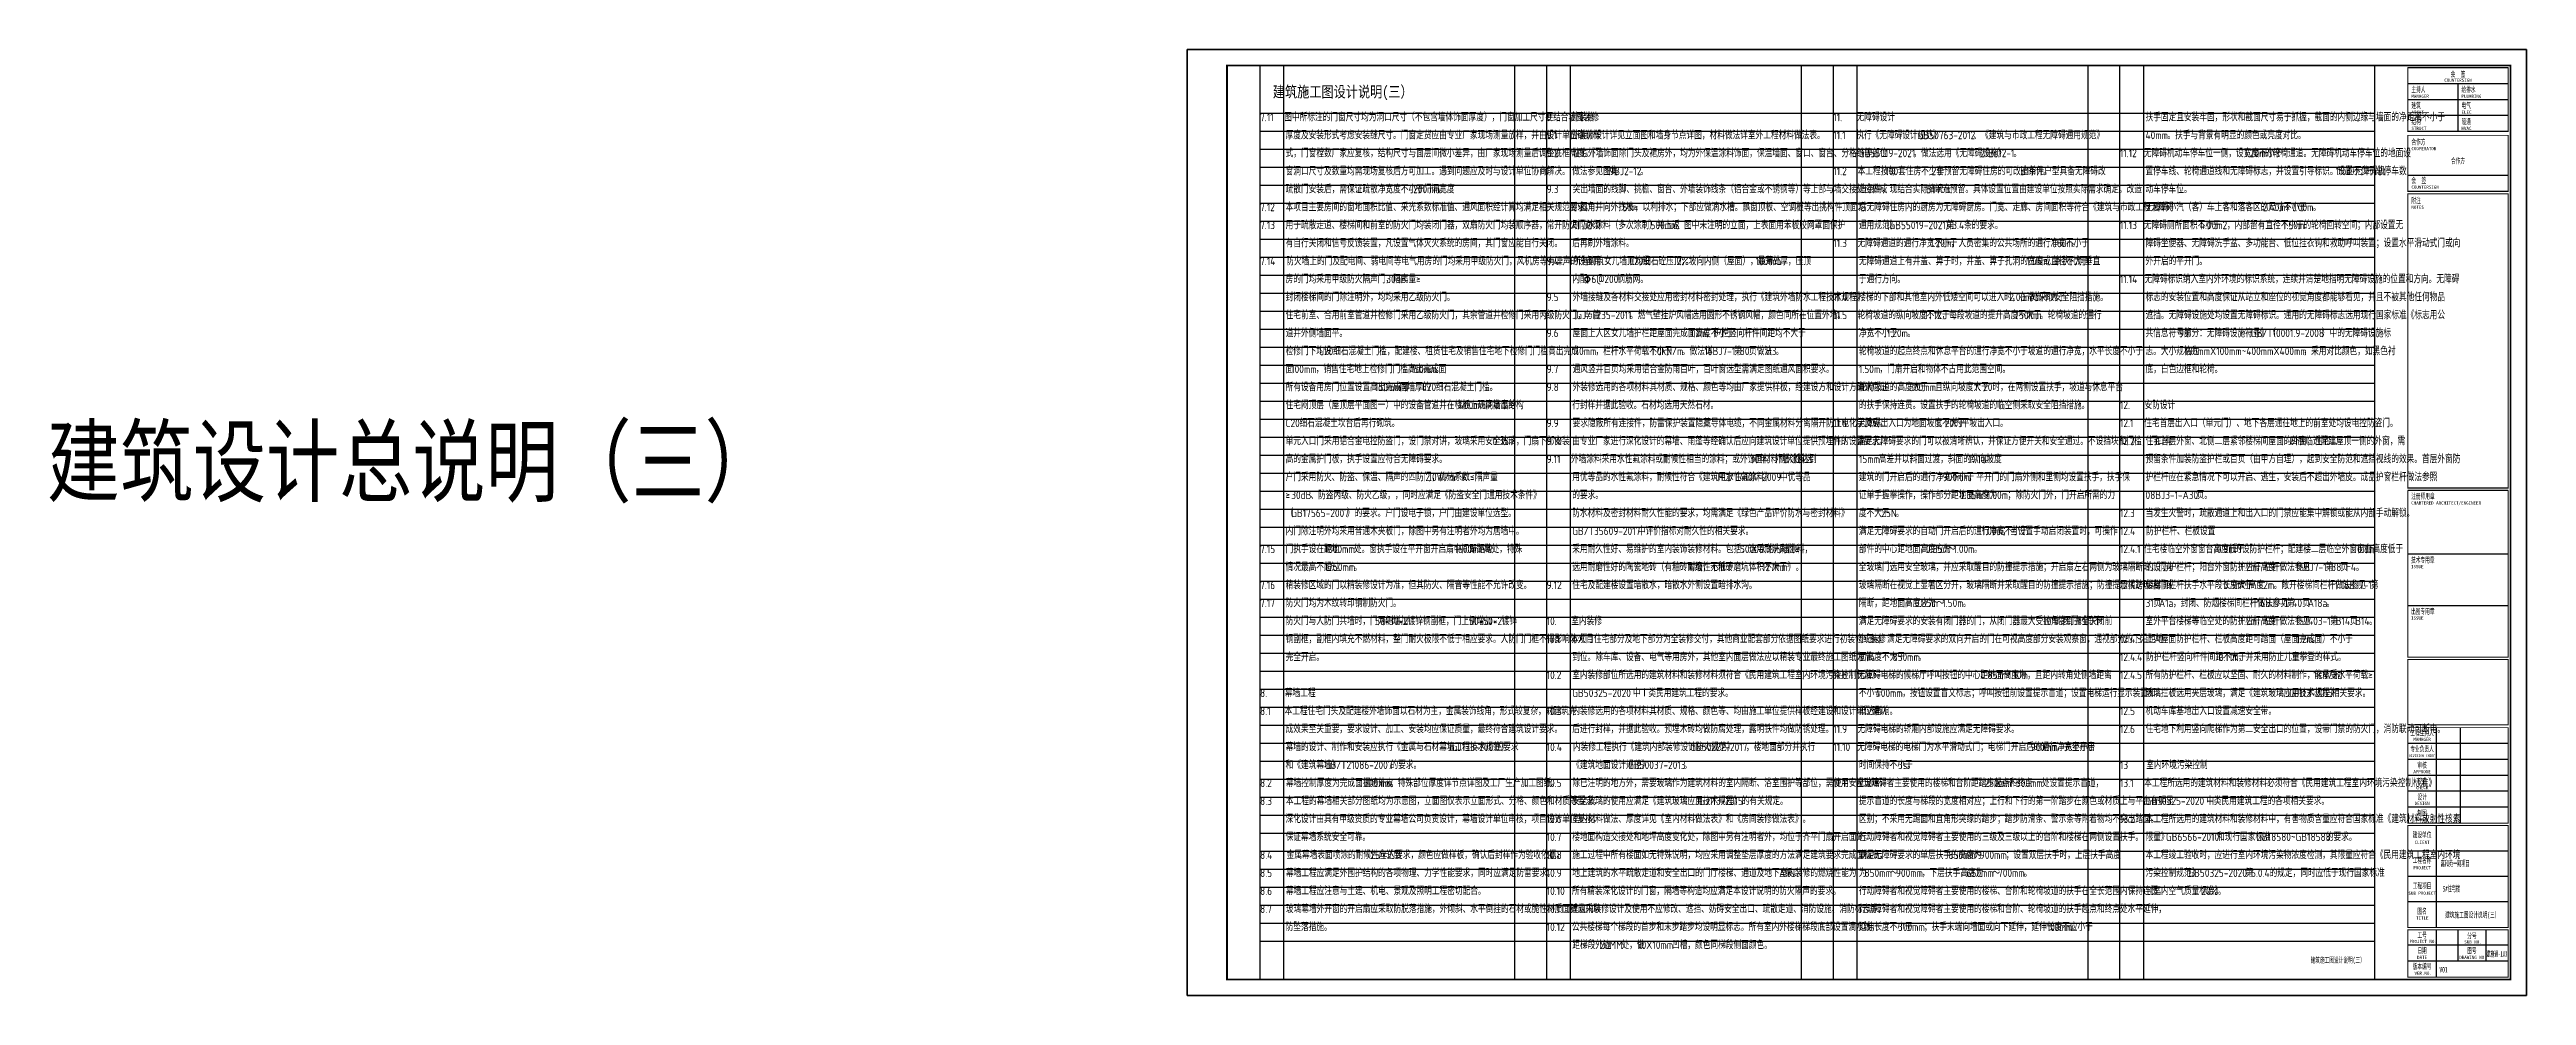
# Model space of a CAD drawing. Extents: x -444109 to -288567, y 158125 to 395725.
# Drawn here: x -444109 to -288567, y 217525 to 276925 of the extents above; entities that cross this region are included whole.
import ezdxf
from ezdxf.enums import TextEntityAlignment as Align

# ---------------------------------------------------------------- set-up
doc = ezdxf.new("R2010")
doc.units = 0
doc.header["$LTSCALE"] = 1000
doc.header["$MEASUREMENT"] = 0
doc.layers.get('Defpoints').update_dxf_attribs({"color": 171})
doc.layers.add('0-DCmeme', color=5, linetype='Continuous', plot=False)
doc.layers.add('审查修改', color=6, linetype='Continuous', plot=False)
doc.layers.add('0叠拼—建筑设计说明20191113$0$A-ANNO-TEXT', color=7, linetype='Continuous', lineweight=25)
doc.layers.add('0叠拼—消防设计说明20191113$0$A-ANNO-TEXT', color=7, linetype='Continuous', lineweight=25)
for name, color, linetype in [('_TITLE', 7, 'Continuous'), ('A-ANNO-TITLE', 4, 'Continuous'), ('DC', 7, 'Continuous')]:
    doc.layers.add(name, color=color, linetype=linetype)
doc.styles.add('-宋体', font='', dxfattribs={"width": 0.8})
doc.styles.get("Standard").update_dxf_attribs({"font": 'GBENOR', "bigfont": 'GBCBIG'})
doc.styles.add('宋体', font='', dxfattribs={"width": 0.8})
doc.styles.get('-宋体').set_extended_font_data('SimSun')
doc.styles.get('宋体').set_extended_font_data('SimSun')

msp = doc.modelspace()

# ---------------------------------------------------------------- texts
at = {"style": '-宋体'}
for s, height, width, p in [('嘉和苑一期项目', 370, 0.5, (-293955, 225631)), ('5#住宅楼', 370, 0.5, (-293817, 224044)), ('V01', 350, 0.6, (-294033, 218970))]:
    msp.add_text(s, height=height, dxfattribs=dict(at, width=width)).set_placement(p)
at = {"layer": '0-DCmeme', "style": '-宋体', "width": 0.6}
msp.add_text('建筑施工图设计说明(三）', height=350, dxfattribs=at).set_placement((-300421, 219575), align=Align.CENTER)
at = {"layer": '0叠拼—建筑设计说明20191113$0$A-ANNO-TEXT'}
for s, height, p in [('7.11', 500, (-368092, 272425)), ('图中所标注的门窗尺寸均为洞口尺寸（不包含墙体饰面厚度），门窗加工尺寸要结合墙面装修', 482.27, (-366571, 272425)), ('9.', 500, (-350092, 272425)), ('外装修', 482.3, (-348528, 272425)), ('11.', 500, (-332092, 272425)), ('无障碍设计', 482.3, (-330634, 272425)), ('扶手固定且安装牢固，形状和截面尺寸易于抓握，截面的内侧边缘与墙面的净距离不小于', 482.27, (-312488, 272425)), ('厚度及安装形式考虑安装缝尺寸。门窗定货应由专业厂家现场测量放样，并由设计单位确认样', 482.27, (-366488, 271295)), ('式，门窗樘数厂家应复核，结构尺寸与面层间微小差异，由厂家现场测量后调整底框高度。门', 482.27, (-366488, 270165)), ('9.1', 500, (-350092, 271295)), ('9.2', 500, (-350092, 270165)), ('外装修设计详见立面图和墙身节点详图，材料做法详室外工程材料做法表。', 482.27, (-348549, 271295)), ('住宅外墙饰面除门头及裙房外，均为外保温涂料饰面，保温墙面、窗口、窗台、分格缝等部位', 482.27, (-348465, 270165)), ('11.1', 500, (-332092, 271295)), ('执行《无障碍设计规范》', 482.27, (-330654, 271295)), ('GB55019-2021', 500, (-330488, 270165)), ('，做法选用《无障碍设施》', 482.27, (-327070, 270165)), ('GB50763-2012', 500, (-326793, 271295)), ('、《建筑与市政工程无障碍通用规范》', 482.27, (-323293, 271295)), ('21BJ12-1', 500, (-322857, 270165)), ('11.12', 500, (-314092, 270165)), ('无障碍机动车停车位一侧，设宽度不小于', 482.27, (-312592, 270165)), ('40mm', 500, (-312488, 271295)), ('。扶手与背景有明显的颜色或亮度对比。', 482.27, (-311113, 271295)), ('1.20m', 500, (-306273, 270165)), ('的轮椅通道。无障碍机动车停车位的地面设', 482.27, (-304981, 270165)), ('窗洞口尺寸及数量均需现场复核后方可加工。遇到问题应及时与设计单位协商解决。', 482.27, (-366488, 269035)), ('做法参见图集', 482.3, (-348488, 269035)), ('19BJ2-12', 500, (-346381, 269035)), ('。', 482, (-344213, 269035)), ('11.2', 500, (-332092, 269035)), ('本工程按每', 482.3, (-330571, 269035)), ('100', 500, (-328816, 269035)), ('套住房不少于', 482.3, (-328024, 269035)), ('2', 500, (-325918, 269035)), ('套预留无障碍住房的可改造条件。', 482.27, (-325626, 269035)), ('。', 482, (-320773, 270165)), ('B1', 500, (-320360, 269035)), ('单元户型具备无障碍改', 482.3, (-319818, 269035)), ('置停车线、轮椅通道线和无障碍标志，并设置引导标识。设置不少于总停车数', 482.27, (-312488, 269035)), ('1', 500, (-300552, 269035)), ('％的无障碍机', 482.3, (-300343, 269035)), ('疏散门安装后，需保证疏散净宽度不小于门洞宽度', 482.27, (-366488, 267905)), ('-200mm', 500, (-358764, 267905)), ('。', 482, (-356848, 267905)), ('9.3', 500, (-350092, 267905)), ('突出墙面的线脚、挑檐、窗台、外墙装饰线条（铝合金或不锈钢等）等上部与墙交接处应做成', 482.27, (-348465, 267905)), ('造条件，现结合实际情况在', 482.27, (-330488, 267905)), ('B1', 500, (-326275, 267905)), ('单元预留。具体设置位置由建设单位按照实际需求确定。改造', 482.27, (-325733, 267905)), ('动车停车位。', 482.3, (-312488, 267905)), ('7.12', 500, (-368092, 266775)), ('7.13', 500, (-368092, 265645)), ('用于疏散走道、楼梯间和前室的防火门均装闭门器，双扇防火门均装顺序器，常开防火门必须', 482.27, (-366488, 265645)), ('本项目主要房间的窗地面积比值、采光系数标准值、通风面积经计算均满足相关规范要求。', 482.27, (-366488, 266775)), ('刷防水涂料（多次涂刷）并上返', 482.27, (-348488, 265645)), ('小圆角并向外找坡≥', 482.3, (-348488, 266775)), ('5', 500, (-345328, 266775)), ('％，以利排水；下部应做滴水槽。飘窗顶板、空调板等出挑构件顶面均', 482.27, (-345036, 266775)), ('500mm', 500, (-343573, 265645)), ('，图中未注明的立面，上表面用苯板胶网罩面保护', 482.27, (-341948, 265645)), ('后无障碍住房内的厨房为无障碍厨房。门宽、走廊、房间面积等符合《建筑与市政工程无障碍', 482.27, (-330488, 266775)), ('通用规范》', 482.3, (-330488, 265645)), ('(GB55019-2021)', 500, (-328732, 265645)), ('第', 482, (-324981, 265645)), ('3.4', 500, (-324630, 265645)), ('条的要求。', 482.3, (-323880, 265645)), ('11.13', 500, (-314092, 265645)), ('无障碍厕所面积不小于', 482.3, (-312592, 265645)), ('无障碍小汽（客）车上客和落客区的尺寸不小于', 482.27, (-312488, 266775)), ('4.00m2', 500, (-309081, 265645)), ('，内部留有直径不小于', 482.3, (-307373, 265645)), ('2.40m', 500, (-305115, 266775)), ('1.50m', 500, (-303862, 265645)), ('×', 482, (-303699, 266775)), ('7.00m', 500, (-303348, 266775)), ('的轮椅回转空间；内部设置无', 482.27, (-302571, 265645)), ('。', 482, (-301973, 266775)), ('有自行关闭和信号反馈装置，凡设置气体灭火系统的房间，其门窗应能自行关闭。', 482.27, (-366488, 264515)), ('后再刷外墙涂料。', 482.3, (-348488, 264515)), ('11.3', 500, (-332092, 264515)), ('无障碍通道的通行净宽不小于', 482.27, (-330571, 264515)), ('1.20m', 500, (-326007, 264515)), ('，人员密集的公共场所的通行净宽不小于', 482.27, (-324716, 264515)), ('1.80m', 500, (-318396, 264515)), ('。', 482, (-317105, 264515)), ('障碍坐便器、无障碍洗手盆、多功能台、低位挂衣钩和救助呼叫装置；设置水平滑动式门或向', 482.27, (-312488, 264515)), ('7.14', 500, (-368092, 263385)), ('防火墙上的门及配电间、弱电间等电气用房的门均采用甲级防火门，风机房等有噪声的设备用', 482.27, (-366446, 263385)), ('9.4', 500, (-350092, 263385)), ('所有砌筑女儿墙顶均设', 482.3, (-348424, 263385)), ('C20', 500, (-344913, 263385)), ('细石砼压顶，', 482.3, (-344038, 263385)), ('2%', 500, (-341932, 263385)), ('坡向内侧（屋面），最薄处', 482.27, (-341182, 263385)), ('100mm', 500, (-336969, 263385)), ('厚，压顶', 482.3, (-335427, 263385)), ('无障碍通道上有井盖、箅子时，井盖、箅子孔洞的宽度或直径不大于', 482.27, (-330488, 263385)), ('13mm', 500, (-319956, 263385)), ('，条状孔洞垂直', 482.3, (-318706, 263385)), ('外开启的平开门。', 482.3, (-312488, 263385)), ('房的门均采用甲级防火隔声门，隔声量≥', 482.27, (-366488, 262255)), ('封闭楼梯间的门除注明外，均均采用乙级防火门。', 482.27, (-366488, 261125)), ('30dB', 500, (-360169, 262255)), ('。', 482, (-358960, 262255)), ('9.5', 500, (-350092, 261125)), ('内配', 482.3, (-348488, 262255)), ('外墙接缝及各材料交接处应用密封材料密封处理，执行《建筑外墙防水工程技术规程》', 482.27, (-348465, 261125)), ('6@200', 500, (-347286, 262255)), ('钢筋网。', 482.3, (-345661, 262255)), ('11.4', 500, (-332092, 261125)), ('楼梯的下部和其他室内外低矮空间可以进入时，在净高不大于', 482.27, (-330529, 261125)), ('于通行方向。', 482.3, (-330488, 262255)), ('2.00m', 500, (-321051, 261125)), ('处采取安全阻挡措施。', 482.3, (-319676, 261125)), ('11.14', 500, (-314092, 262255)), ('无障碍标识纳入室内外环境的标识系统，连续并清楚地指明无障碍设施的位置和方向。无障碍', 482.27, (-312550, 262255)), ('标志的安装位置和高度保证从站立和座位的视觉角度都能够看见，并且不被其他任何物品', 482.27, (-312488, 261125)), ('住宅前室、合用前室管道井检修门采用乙级防火门，其余管道井检修门采用丙级防火门，与管', 482.27, (-366488, 259995)), ('JGJ/T235-2011', 500, (-348488, 259995)), ('。燃气壁挂炉风帽选用圆形不锈钢风帽，颜色同所在位置外墙。', 482.27, (-344863, 259995)), ('11.5', 500, (-332092, 259995)), ('轮椅坡道的纵向坡度不大于', 482.27, (-330571, 259995)), ('1', 500, (-326358, 259995)), ('：', 482, (-326150, 259995)), ('12', 500, (-325799, 259995)), ('，每段坡道的提升高度不大于', 482.27, (-325299, 259995)), ('750mm', 500, (-320735, 259995)), ('。轮椅坡道的通行', 482.3, (-319110, 259995)), ('遮挡。无障碍设施处均设置无障碍标识。通用的无障碍标志选用现行国家标准《标志用公', 482.27, (-312488, 259995)), ('检修门下均设', 482.3, (-366488, 257735)), ('道井外侧墙面平。', 482.3, (-366488, 258865)), ('C20', 500, (-364381, 257735)), ('细石混凝土门槛，配建楼、租赁住宅及销售住宅地下检修门门槛高出完成', 482.27, (-363506, 257735)), ('9.6', 500, (-350092, 258865)), ('110mm', 500, (-348488, 257735)), ('屋面上人区女儿墙护栏距屋面完成面高度不小于', 482.27, (-348465, 258865)), ('，栏杆水平荷载不小于', 482.3, (-347029, 257735)), ('1.0kN/m', 500, (-343519, 257735)), ('。做法详', 482.3, (-341602, 257735)), ('1.2m', 500, (-341093, 258865)), ('16BJ7-1', 500, (-340198, 257735)), ('，护栏竖向杆件间距均不大于', 482.27, (-340093, 258865)), ('第', 482, (-338323, 257735)), ('80', 500, (-337972, 257735)), ('页做法', 482.3, (-337388, 257735)), ('H3', 500, (-336335, 257735)), ('轮椅坡道的起点终点和休息平台的通行净宽不小于坡道的通行净宽，水平长度不小于', 482.27, (-330488, 257735)), ('净宽不小于', 482.3, (-330488, 258865)), ('1.20m', 500, (-328732, 258865)), ('。', 482, (-327441, 258865)), ('共信息符号第', 482.3, (-312488, 258865)), ('志。大小规格为', 482.3, (-312488, 257735)), ('9', 500, (-310381, 258865)), ('部分：无障碍设施符号》（', 482.27, (-310088, 258865)), ('100mmX100mm~400mmX400mm', 500, (-310030, 257735)), ('GB/T10001.9-2008', 500, (-305875, 258865)), ('，采用对比颜色，如黑色衬', 482.27, (-302572, 257735)), ('）中的无障碍设施标', 482.3, (-301416, 258865)), ('面', 482, (-366488, 256605)), ('100mm', 500, (-366137, 256605)), ('，销售住宅地上检修门门槛高出完成面', 482.27, (-364595, 256605)), ('150mm', 500, (-358627, 256605)), ('。', 482, (-357085, 256605)), ('9.7', 500, (-350092, 256605)), ('通风竖井百页均采用铝合金防雨百叶，百叶窗选型需满足图纸通风面积要求。', 482.27, (-348465, 256605)), ('。', 482, (-335710, 257735)), ('1.50m', 500, (-330488, 256605)), ('，门扇开启和物体不占用此范围空间。', 482.27, (-329196, 256605)), ('底，白色边框和轮椅。', 482.3, (-312488, 256605)), ('所有设备用房门位置设置高出完成面', 482.27, (-366488, 255475)), ('150mm', 500, (-360871, 255475)), ('同墙厚的', 482.3, (-359329, 255475)), ('C20', 500, (-357925, 255475)), ('细石混凝土门槛。', 482.3, (-357050, 255475)), ('9.8', 500, (-350092, 255475)), ('外装修选用的各项材料其材质、规格、颜色等均由厂家提供样板，经建设方和设计方确认后进', 482.27, (-348465, 255475)), ('轮椅坡道的高度大于', 482.3, (-330488, 255475)), ('300mm', 500, (-327328, 255475)), ('且纵向坡度大于', 482.3, (-325703, 255475)), ('1', 500, (-323246, 255475)), ('：', 482, (-323037, 255475)), ('20', 500, (-322686, 255475)), ('时，在两侧设置扶手，坡道与休息平台', 482.27, (-322103, 255475)), ('住宅闷顶层（屋顶层平面图一）中的设备管道井在楼板上现浇高出结构', 482.27, (-366488, 254345)), ('C20', 500, (-366488, 253215)), ('细石混凝土坎台后再行砌筑。', 482.27, (-365613, 253215)), ('400mm', 500, (-355605, 254345)), ('同墙厚的', 482.3, (-353938, 254345)), ('9.9', 500, (-350092, 253215)), ('行封样并据此验收。石材均选用天然石材。', 482.27, (-348488, 254345)), ('要求隐蔽所有连接件，防雷保护装置隐藏导体电缆，不同金属材料分离隔开防止电化学反应。', 482.27, (-348464, 253215)), ('11.6', 500, (-332092, 253215)), ('无障碍出入口为地面坡度不大于', 482.27, (-330571, 253215)), ('的扶手保持连贯。设置扶手的轮椅坡道的临空侧采取安全阻挡措施。', 482.27, (-330488, 254345)), ('1', 500, (-325656, 253215)), ('：', 482, (-325448, 253215)), ('20', 500, (-325097, 253215)), ('的平坡出入口。', 482.3, (-324513, 253215)), ('12.', 500, (-314092, 254345)), ('12.1', 500, (-314092, 253215)), ('住宅首层出入口（单元门）、地下各层通往地上的前室处均设电控防盗门。', 482.27, (-312571, 253215)), ('安防设计', 482.3, (-312550, 254345)), ('单元入口门采用铝合金电控防盗门，设门禁对讲，玻璃采用安全玻璃，门扇下部安装', 482.27, (-366488, 252085)), ('0.35m', 500, (-353498, 252085)), ('9.10', 500, (-350092, 252085)), ('由专业厂家进行深化设计的幕墙、雨蓬等经确认后应向建筑设计单位提供预埋件的设置要求。', 482.27, (-348486, 252085)), ('11.7', 500, (-332092, 252085)), ('满足无障碍要求的门可以被清晰辨认，并保证方便开关和安全通过。不设挡块和门槛，门口有', 482.27, (-330571, 252085)), ('12.2', 500, (-314092, 252085)), ('住宅首层外窗、北侧二层紧邻楼梯间屋面的外窗，住宅二', 482.27, (-312488, 252085)), ('-', 500, (-303711, 252085)), ('四层临近配建屋顶一侧的外窗，需', 482.27, (-303419, 252085)), ('高的金属护门板，执手设置应符合无障碍要求。', 482.27, (-366488, 250955)), ('9.11', 500, (-350092, 250955)), ('外墙涂料采用水性氟涂料或耐候性相当的涂料；或外饰面材料耐久性达到', 482.27, (-348570, 250955)), ('30', 500, (-337336, 250955)), ('年。外墙涂料选', 482.3, (-336752, 250955)), ('15mm', 500, (-330488, 250955)), ('高差并以斜面过渡，斜面的纵向坡度', 482.27, (-329238, 250955)), ('1', 500, (-323621, 250955)), ('：', 482, (-323412, 250955)), ('10', 500, (-323061, 250955)), ('。', 482, (-322561, 250955)), ('预留条件加装防盗护栏或百页（由甲方自理），起到安全防范和遮挡视线的效果。首层外窗防', 482.27, (-312488, 250955)), ('户门采用防火、防盗、保温、隔声的四防门，传热系数≤', 482.27, (-366488, 249825)), ('≥', 482, (-366488, 248695)), ('30dB', 500, (-366137, 248695)), ('、防盗丙级、防火乙级，，同时应满足《防盗安全门通用技术条件》', 482.27, (-364928, 248695)), ('2.0W/m', 500, (-357711, 249825)), ('2', 250, (-355878, 250075)), ('·', 482, (-355777, 249825)), ('K', 500, (-355426, 249825)), ('、隔声量', 482.3, (-355090, 249825)), ('用优等品的水性氟涂料，耐候性符合《建筑用水性氟涂料》', 482.27, (-348488, 249825)), ('的要求。', 482.3, (-348488, 248695)), ('HG/T4104-2009', 500, (-339360, 249825)), ('中优等品', 482.3, (-335442, 249825)), ('建筑的门开启后的通行净宽不小于', 482.27, (-330488, 249825)), ('证单手握拳操作，操作部分距地面高度为', 482.27, (-330488, 248695)), ('900mm', 500, (-325222, 249825)), ('0.85m', 500, (-324169, 248695)), ('，平开门的门扇外侧和里侧均设置扶手，扶手保', 482.27, (-323595, 249825)), ('～', 482, (-322794, 248695)), ('1.00m', 500, (-322442, 248695)), ('；除防火门外，门开启所需的力', 482.27, (-321151, 248695)), ('护栏杆应在紧急情况下可以开启、逃生，安装后不超出外墙皮。成品护窗栏杆做法参照', 482.27, (-312488, 249825)), ('08BJ3-1-A30', 500, (-312488, 248695)), ('页。', 482.3, (-309279, 248695)), ('（', 482, (-366488, 247565)), ('GB17565-2007', 500, (-366137, 247565)), ('）的要求。户门设电子锁，户门由建设单位选型。', 482.27, (-362637, 247565)), ('防水材料及密封材料耐久性能的要求，均需满足《绿色产品评价防水与密封材料》', 482.27, (-348488, 247565)), ('度不大于', 482.3, (-330488, 247565)), ('25N', 500, (-329083, 247565)), ('。', 482, (-328167, 247565)), ('12.3', 500, (-314092, 247565)), ('当发生火警时，疏散通道上和出入口的门禁应能集中解锁或能从内部手动解锁。', 482.27, (-312488, 247565)), ('7.15', 500, (-368092, 245305)), ('门执手设在距地', 482.3, (-366488, 245305)), ('内门除注明外均采用普通木夹板门，除图中另有注明者外均为居墙中。', 482.27, (-366488, 246435)), ('1000mm', 500, (-364030, 245305)), ('处。窗执手设在平开窗开启扇中间即距地', 482.27, (-362197, 245305)), ('1600mm', 500, (-355878, 245305)), ('高处，特殊', 482.3, (-354044, 245305)), ('采用耐久性好、易维护的室内装饰装修材料。包括：选用耐洗刷性≥', 482.27, (-348488, 245305)), ('GB/T35609-2017', 500, (-348488, 246435)), ('中评价指标对耐久性的相关要求。', 482.27, (-344361, 246435)), ('5000', 500, (-337956, 245305)), ('次的内墙涂料，', 482.3, (-336789, 245305)), ('满足无障碍要求的自动门开启后的通行净宽不小于', 482.27, (-330488, 246435)), ('部件的中心距地面高度应为', 482.27, (-330488, 245305)), ('0.85m', 500, (-326275, 245305)), ('1.00m', 500, (-324549, 245305)), ('1.00m', 500, (-322764, 246435)), ('；当设置手动启闭装置时，可操作', 482.27, (-321473, 246435)), ('12.4', 500, (-314092, 246435)), ('12.4.1', 500, (-314092, 245305)), ('住宅楼临空外窗窗台高度低于', 482.27, (-312571, 245305)), ('防护栏杆、栏板设置', 482.3, (-312446, 246435)), ('0.9m', 500, (-308007, 245305)), ('的设防护栏杆；配建楼二层临空外窗窗台高度低于', 482.27, (-306922, 245305)), ('0.8m', 500, (-299199, 245305)), ('情况最高不超过', 482.3, (-366488, 244175)), ('1750mm', 500, (-364030, 244175)), ('。', 482, (-362197, 244175)), ('选用耐磨性好的陶瓷地砖（有釉砖耐磨性不低于', 482.27, (-348488, 244175)), ('4', 500, (-341115, 244175)), ('级，无釉砖磨坑体积不大于', 482.27, (-340782, 244175)), ('127mm', 500, (-336569, 244175)), ('3', 250, (-335028, 244425)), ('）。', 482.3, (-334936, 244175)), ('全玻璃门选用安全玻璃，并应采取醒目的防撞提示措施；开启扇左右两侧为玻璃隔断时，门与', 482.27, (-330488, 244175)), ('～', 482, (-324900, 245305)), ('。', 482, (-323257, 245305)), ('的设防护栏杆；阳台外窗防护栏杆高度', 482.27, (-312488, 244175)), ('1.2m', 500, (-306520, 244175)), ('。栏杆做法参见', 482.3, (-305520, 244175)), ('16BJ7-1', 500, (-303062, 244175)), ('第', 482, (-301187, 244175)), ('88', 500, (-300836, 244175)), ('页', 482, (-300253, 244175)), ('F4', 500, (-299902, 244175)), ('。', 482, (-299277, 244175)), ('7.16', 500, (-368092, 243045)), ('精装修区域的门以精装修设计为准，但其防火、隔音等性能不允许改变。', 482.27, (-366488, 243045)), ('9.12', 500, (-350092, 243045)), ('住宅及配建楼设置暗散水，暗散水外侧设置暗排水沟。', 482.27, (-348486, 243045)), ('玻璃隔断在视觉上显著区分开，玻璃隔断并采取醒目的防撞提示措施；防撞提示横跨玻璃门或', 482.27, (-330488, 243045)), ('12.4.2', 500, (-314092, 243045)), ('楼梯间栏杆扶手水平段长度大于', 482.27, (-312488, 243045)), ('0.5m', 500, (-307573, 243045)), ('时高度', 482.3, (-306489, 243045)), ('1.2m', 500, (-305436, 243045)), ('。敞开楼梯间栏杆做法参见', 482.27, (-304436, 243045)), ('16BJ7-1', 500, (-300224, 243045)), ('第', 482, (-298349, 243045)), ('7.17', 500, (-368092, 241915)), ('防火门均为木纹转印钢制防火门。', 482.27, (-366488, 241915)), ('防火门与人防门共墙时，门两侧增加', 482.27, (-366488, 240785)), ('50*30*2', 500, (-360871, 240785)), ('镀锌钢副框，门上侧增加', 482.27, (-358829, 240785)), ('50*50*2', 500, (-354967, 240785)), ('镀锌', 482.3, (-352926, 240785)), ('10.', 500, (-350092, 240785)), ('室内装修', 482.3, (-348550, 240785)), ('满足无障碍要求的安装有闭门器的门，从闭门器最大受控角度到完全关闭前', 482.27, (-330488, 240785)), ('隔断，距地面高度应为', 482.3, (-330488, 241915)), ('0.85m', 500, (-326977, 241915)), ('～', 482, (-325602, 241915)), ('1.50m', 500, (-325251, 241915)), ('。', 482, (-323959, 241915)), ('10', 500, (-318903, 240785)), ('°的闭门时间不', 482.3, (-318403, 240785)), ('室外平台楼梯等临空处的防护栏杆高度', 482.27, (-312488, 240785)), ('31', 500, (-312488, 241915)), ('页', 482, (-311988, 241915)), ('A1a', 500, (-311637, 241915)), ('，封闭、防烟楼梯间栏杆做法参见', 482.27, (-310762, 241915)), ('1.2m', 500, (-306520, 240785)), ('16BJ7-1', 500, (-305496, 241915)), ('，栏杆做法参见', 482.3, (-305520, 240785)), ('第', 482, (-303621, 241915)), ('40', 500, (-303270, 241915)), ('15J403-1', 500, (-303062, 240785)), ('页', 482, (-302645, 241915)), ('A18a', 500, (-302294, 241915)), ('。', 482, (-301127, 241915)), ('第', 482, (-300896, 240785)), ('B14', 500, (-300544, 240785)), ('页', 482, (-299669, 240785)), ('B14', 500, (-299318, 240785)), ('钢副框，副框内填充不燃材料，整门耐火极限不低于相应要求。人防门门框不得影响防火门', 482.27, (-366488, 239655)), ('10.1', 500, (-350092, 239655)), ('本项目住宅部分及地下部分为全装修交付，其他商业配套部分依据图纸要求进行初装修或装修', 482.27, (-348571, 239655)), ('小于', 482.3, (-330488, 239655)), ('3s', 500, (-329786, 239655)), ('。满足无障碍要求的双向开启的门在可视高度部分安装观察窗，通视部分的下沿距地', 482.27, (-329201, 239655)), ('12.4.3', 500, (-314092, 239655)), ('上人屋面防护栏杆、栏板高度距可踏面（屋面完成面）不小于', 482.27, (-312488, 239655)), ('1.2m', 500, (-303009, 239655)), ('。', 482, (-302009, 239655)), ('。', 482, (-298443, 240785)), ('完全开启。', 482.3, (-366488, 238525)), ('到位。除车库、设备、电气等用房外，其他室内面层做法应以精装专业最终施工图纸为准。', 482.27, (-348488, 238525)), ('面高度不大于', 482.3, (-330488, 238525)), ('850mm', 500, (-328381, 238525)), ('。', 482, (-326756, 238525)), ('12.4.4', 500, (-314092, 238525)), ('防护栏杆竖向杆件间距不大于', 482.27, (-312446, 238525)), ('0.11m', 500, (-307882, 238525)), ('，并采用防止儿童攀登的样式。', 482.27, (-306674, 238525)), ('8.', 500, (-368092, 236265)), ('幕墙工程', 482.3, (-366529, 236265)), ('10.2', 500, (-350092, 237395)), ('室内装修部位所选用的建筑材料和装修材料须符合《民用建筑工程室内环境污染控制标准》', 482.27, (-348488, 237395)), ('GB50325-2020', 500, (-348488, 236265)), ('中Ⅰ类民用建筑工程的要求。', 482.27, (-344675, 236265)), ('11.8', 500, (-332092, 237395)), ('无障碍电梯的候梯厅呼叫按钮的中心距地面高度为', 482.27, (-330571, 237395)), ('不小于', 482.3, (-330488, 236265)), ('400mm', 500, (-329435, 236265)), ('，按钮设置盲文标志；呼叫按钮前设置提示盲道；设置电梯运行显示装置和', 482.27, (-327768, 236265)), ('0.85m', 500, (-322848, 237395)), ('～', 482, (-321473, 237395)), ('1.10m', 500, (-321122, 237395)), ('，且距内转角处侧墙距离', 482.27, (-319913, 237395)), ('12.4.5', 500, (-314092, 237395)), ('所有防护栏杆、栏板应以坚固、耐久的材料制作，能承受水平荷载≥', 482.27, (-312488, 237395)), ('玻璃拦板选用夹层玻璃，满足《建筑玻璃应用技术规程》', 482.27, (-312488, 236265)), ('JGJ113-2015', 500, (-303711, 236265)), ('1KN/m', 500, (-301956, 237395)), ('相关要求。', 482.3, (-300794, 236265)), ('。', 482, (-300412, 237395)), ('8.1', 500, (-368092, 235135)), ('本工程住宅门头及配建楼外墙饰面以石材为主，金属装饰线角，形式较复杂，对建筑完', 482.27, (-366550, 235135)), ('10.3', 500, (-350092, 235135)), ('内装修选用的各项材料其材质、规格、颜色等、均由施工单位提供样板经建设和设计单位确认', 482.27, (-348488, 235135)), ('抵达音响。', 482.3, (-330488, 235135)), ('12.5', 500, (-314092, 235135)), ('机动车库基地出入口设置减速安全带。', 482.27, (-312488, 235135)), ('幕墙的设计、制作和安装应执行《金属与石材幕墙工程技术规范》', 482.27, (-366488, 232875)), ('成效果至关重要，要求设计、加工、安装均应保证质量，最终符合建筑设计要求。', 482.27, (-366488, 234005)), ('JGJ133-2001', 500, (-356307, 232875)), ('的要求', 482.3, (-353307, 232875)), ('10.4', 500, (-350092, 232875)), ('后进行封样，并据此验收。预埋木砖均做防腐处理，露明铁件均做防锈处理。', 482.27, (-348488, 234005)), ('内装修工程执行《建筑内部装修设计防火规范》', 482.27, (-348446, 232875)), ('GB50222-2017', 500, (-341074, 232875)), ('，楼地面部分并执行', 482.3, (-337574, 232875)), ('11.9', 500, (-332092, 234005)), ('11.10', 500, (-332092, 232875)), ('无障碍电梯的电梯门为水平滑动式门；电梯门开启后的通行净宽不小于', 482.27, (-330592, 232875)), ('无障碍电梯的轿厢内部设施应满足无障碍要求。', 482.27, (-330570, 234005)), ('900mm', 500, (-319709, 232875)), ('，完全开启', 482.3, (-318082, 232875)), ('12.6', 500, (-314092, 234005)), ('住宅地下利用竖向爬梯作为第二安全出口的位置，设带门禁的防火门，消防联动可断电。', 482.27, (-312488, 234005)), ('和《建筑幕墙》', 482.3, (-366488, 231745)), ('GB/T21086-2007', 500, (-364030, 231745)), ('的要求。', 482.3, (-359905, 231745)), ('《建筑地面设计规范》', 482.3, (-348488, 231745)), ('GB50037-2013', 500, (-344977, 231745)), ('。', 482, (-341477, 231745)), ('时间保持不小于', 482.3, (-330488, 231745)), ('3s', 500, (-328030, 231745)), ('。', 482, (-327446, 231745)), ('13', 500, (-314092, 231745)), ('室内环境污染控制', 482.3, (-312446, 231745)), ('8.2', 500, (-368092, 230615)), ('幕墙控制厚度为完成面据墙外皮', 482.27, (-366467, 230615)), ('300mm', 500, (-361552, 230615)), ('，特殊部位厚度详节点详图及工厂生产加工图纸。', 482.27, (-359927, 230615)), ('10.5', 500, (-350092, 230615)), ('除已注明的地方外，需要玻璃作为建筑材料的室内隔断、浴室围护等部位，需使用安全玻璃，', 482.27, (-348488, 230615)), ('11.11', 500, (-332092, 230615)), ('视觉障碍者主要使用的楼梯和台阶距踏步起点和终点', 482.27, (-330675, 230615)), ('250mm', 500, (-322601, 230615)), ('～', 482, (-320976, 230615)), ('300mm', 500, (-320625, 230615)), ('处设置提示盲道，', 482.3, (-319000, 230615)), ('13.1', 500, (-314092, 230615)), ('本工程所选用的建筑材料和装修材料必须符合《民用建筑工程室内环境污染控制标准》', 482.27, (-312571, 230615)), ('8.3', 500, (-368092, 229485)), ('深化设计由具有甲级资质的专业幕墙公司负责设计，幕墙设计单位审核，项目设计单位复核，', 482.27, (-366488, 228355)), ('本工程的幕墙相关部分图纸均为示意图，立面图仅表示立面形式、分格、颜色和材质等要求，', 482.27, (-366467, 229485)), ('10.6', 500, (-350092, 228355)), ('室内材料做法、厚度详见《室内材料做法表》和《房间装修做法表》。', 482.27, (-348488, 228355)), ('安全玻璃的使用应满足《建筑玻璃应用技术规程》', 482.27, (-348488, 229485)), ('JGJ113-2015', 500, (-340764, 229485)), ('的有关规定。', 482.3, (-337848, 229485)), ('提示盲道的长度与梯段的宽度相对应；上行和下行的第一阶踏步在颜色或材质上与平台有明显', 482.27, (-330488, 229485)), ('区别；不采用无踢面和直角形突缘的踏步；踏步防滑条、警示条等附着物均不突出踏面。', 482.27, (-330488, 228355)), ('13.2', 500, (-314092, 228355)), ('本工程所选用的建筑材料和装修材料中，有害物质含量应符合国家标准《建筑材料放射性核素', 482.27, (-312488, 228355)), ('GB50325-2020', 500, (-312488, 229485)), ('中', 482, (-308675, 229485)), ('I', 500, (-308324, 229485)), ('类民用建筑工程的各项相关要求。', 482.27, (-308199, 229485)), ('保证幕墙系统安全可靠。', 482.27, (-366488, 227225)), ('10.7', 500, (-350092, 227225)), ('楼地面构造交接处和地坪高度变化处，除图中另有注明者外，均位于齐平门扇开启面处。', 482.27, (-348488, 227225)), ('行动障碍者和视觉障碍者主要使用的三级及三级以上的台阶和楼梯在两侧设置扶手。', 482.27, (-330488, 227225)), ('限量》', 482.3, (-312488, 227225)), ('GB6566-2010', 500, (-311205, 227225)), ('和现行国家标准', 482.3, (-307997, 227225)), ('GB18580~GB18588', 500, (-305540, 227225)), ('的要求。', 482.3, (-301165, 227225)), ('8.4', 500, (-368092, 226095)), ('金属幕墙表面喷涂的耐候性应达到', 482.27, (-366425, 226095)), ('25', 500, (-361159, 226095)), ('年的要求，颜色应做样板，确认后封样作为验收依据。', 482.27, (-360576, 226095)), ('10.8', 500, (-350092, 226095)), ('施工过程中所有楼面如无特殊说明，均应采用调整垫层厚度的方法满足建筑要求完成面标高。', 482.27, (-348488, 226095)), ('满足无障碍要求的单层扶手的高度为', 482.27, (-330488, 226095)), ('850mm', 500, (-324871, 226095)), ('～', 482, (-323246, 226095)), ('900mm', 500, (-322895, 226095)), ('；设置双层扶手时，上层扶手高度', 482.27, (-321268, 226095)), ('本工程竣工验收时，应进行室内环境污染物浓度检测，其限量应符合《民用建筑工程室内环境', 482.27, (-312488, 226095)), ('8.5', 500, (-368092, 224965)), ('8.6', 500, (-368092, 223835)), ('幕墙工程应满足外围护结构的各项物理、力学性能要求，同时应满足防雷要求。', 482.27, (-366467, 224965)), ('幕墙工程应注意与土建、机电、景观及照明工程密切配合。', 482.27, (-366467, 223835)), ('10.9', 500, (-350092, 224965)), ('10.10', 500, (-350092, 223835)), ('所有精装深化设计的门窗，隔墙等构造均应满足本设计说明的防火隔声的要求。', 482.27, (-348509, 223835)), ('地上建筑的水平疏散走道和安全出口的门厅楼梯、通道及地下室内装修的燃烧性能为', 482.27, (-348486, 224965)), ('A', 500, (-335497, 224965)), ('级。', 482.3, (-335122, 224965)), ('行动障碍者和视觉障碍者主要使用的楼梯、台阶和轮椅坡道的扶手在全长范围内保持连贯。', 482.27, (-330488, 223835)), ('为', 482, (-330488, 224965)), ('850mm', 500, (-330137, 224965)), ('～', 482, (-328512, 224965)), ('900mm', 500, (-328161, 224965)), ('，下层扶手高度为', 482.3, (-326534, 224965)), ('650mm', 500, (-323726, 224965)), ('～', 482, (-322101, 224965)), ('700mm', 500, (-321750, 224965)), ('。', 482, (-320125, 224965)), ('污染控制规范》', 482.3, (-312488, 224965)), ('《室内空气质量标准》', 482.3, (-312488, 223835)), ('GB50325-2020', 500, (-309801, 224965)), ('20%', 500, (-308977, 223835)), ('。', 482, (-307935, 223835)), ('第', 482, (-306218, 224965)), ('6.0.4', 500, (-305867, 224965)), ('的规定，同时应低于现行国家标准', 482.27, (-304700, 224965)), ('8.7', 500, (-368092, 222705)), ('玻璃幕墙外开窗的开启扇应采取防脱落措施，外倾斜、水平倒挂的石材或脆性材质面板应采取', 482.27, (-366467, 222705)), ('10.11', 500, (-350092, 222705)), ('建筑内装修设计及使用不应修改、遮挡、妨碍安全出口、疏散走道、消防设施、消防标志等。', 482.27, (-348592, 222705)), ('行动障碍者和视觉障碍者主要使用的楼梯和台阶、轮椅坡道的扶手起点和终点处水平延伸，', 482.27, (-330488, 222705)), ('防坠落措施。', 482.3, (-366488, 221575)), ('10.12', 500, (-350092, 221575)), ('公共楼梯每个梯段的首步和末步踏步均设明显标志。所有室内外楼梯梯段底部设置滴水线，', 482.27, (-348509, 221575)), ('距梯段外边', 482.3, (-348488, 220445)), ('20MM', 500, (-346732, 220445)), ('处，做', 482.3, (-345399, 220445)), ('10X10mm', 500, (-344346, 220445)), ('凹槽，颜色同梯段侧面颜色。', 482.27, (-342221, 220445)), ('延伸长度不小于', 482.3, (-330488, 221575)), ('300mm', 500, (-328030, 221575)), ('；扶手末端向墙面或向下延伸，延伸长度不应小于', 482.27, (-326405, 221575)), ('100mm', 500, (-318682, 221575)), ('。', 482, (-317140, 221575))]:
    msp.add_text(s, height=height, dxfattribs=at).set_placement(p)
at = {"layer": '0叠拼—消防设计说明20191113$0$A-ANNO-TEXT', "style": '宋体', "width": 0.8}
msp.add_text('建筑施工图设计说明(三）', height=700, dxfattribs=at).set_placement((-367292, 273925))
at = {"layer": 'A-ANNO-TITLE', "style": '-宋体', "width": 0.6}
for s, p in [('会  签', (-292867, 275206)), ('工程主持人', (-295122, 233841)), ('专业负责人', (-295122, 232841)), ('审核', (-295122, 231811)), ('校正', (-295122, 230810)), ('设计', (-295122, 229821)), ('制图', (-295122, 228810)), ('建设单位', (-295122, 227445)), ('工程名称', (-295122, 225845)), ('工程项目', (-295122, 224245)), ('图名', (-295120, 222645)), ('工号', (-295122, 221140)), ('分号', (-291994, 221102)), ('版本编号', (-295122, 219174)), ('日期', (-295122, 220174)), ('图号', (-291994, 220171))]:
    msp.add_text(s, height=350, dxfattribs=at).set_placement(p, align=Align.CENTER)
at = {"layer": 'A-ANNO-TITLE', "style": '-宋体'}
for s, p in [('MANAGER', (-295793, 273893)), ('PLUMBING', (-292650, 273893)), ('ARCHI', (-295789, 272893, 100)), ('ELEC', (-292647, 272893, 100)), ('COOPERATOR', (-295793, 270603)), ('STRUCT', (-295789, 271879, 100)), ('HVAC', (-292647, 271879, 100)), ('COUNTERSIGN', (-295793, 268186)), ('NOTES', (-295793, 266923)), ('CHARTERED ARCHITECT/ENGINEER', (-295802, 248355)), ('ISSUE', (-295816, 244354)), ('ISSUE', (-295816, 241124))]:
    msp.add_text(s, height=200, dxfattribs=at).set_placement(p)
at = {"layer": 'A-ANNO-TITLE', "style": '-宋体', "width": 0.6}
for s, p in [('主持人', (-295793, 274243)), ('给排水', (-292650, 274243)), ('建筑', (-295793, 273243)), ('结构', (-295789, 272229, 100)), ('暖通', (-292647, 272229, 100)), ('电气', (-292647, 273243, 100)), ('合作方', (-295793, 270953)), ('会  签  ', (-295793, 268536)), ('附注', (-295793, 267273)), ('注册师用章', (-295802, 248705)), ('技术专用章', (-295816, 244704)), ('出图专用章', (-295816, 241474))]:
    msp.add_text(s, height=350, dxfattribs=at).set_placement(p)
at = {"layer": 'A-ANNO-TITLE', "style": '-宋体'}
for s, height, p in [('COUNTERSIGN', 200, (-292867, 274902)), ('MANAGER', 200, (-295122, 233508)), ('DIVISION CHIEF', 150, (-295122, 232508)), ('APPROVE', 200, (-295122, 231478)), ('CHECK', 200, (-295122, 230477)), ('DESIGN', 200, (-295122, 229488)), ('DRAWN', 200, (-295122, 228477)), ('CLIENT', 200, (-295122, 227045)), ('PROJECT', 200, (-295122, 225445)), ('SUB PROJECT', 200, (-295122, 223845)), ('TITLE', 200, (-295108, 222293)), ('PROJECT NO.', 200, (-295052, 220819)), ('SUB NO.', 200, (-291924, 220781)), ('DATE', 200, (-295122, 219822)), ('DRAWING NO.', 200, (-291924, 219819)), ('VER.NO.', 200, (-295052, 218822))]:
    msp.add_text(s, height=height, dxfattribs=at).set_placement(p, align=Align.CENTER)
at = {"layer": 'A-ANNO-TITLE', "style": '-宋体', "width": 0.6}
msp.add_attdef('合作方', text='', height=350, dxfattribs=at).set_placement((-292867, 269764), align=Align.CENTER)
at = {"layer": 'DC', "style": '-宋体'}
for s, width, p in [('建筑施工图设计说明(三）', 0.6, (-291972, 222412)), ('建施通-103', 0.5, (-290422, 219964))]:
    msp.add_text(s, height=350, dxfattribs=dict(at, width=width)).set_placement(p, align=Align.CENTER)
at = {"layer": '审查修改', "style": '宋体', "width": 0.8}
msp.add_text('建筑设计总说明（三）', height=4206, dxfattribs=at).set_placement((-444279, 248967, 15))

# ---------------------------------------------------------------- linework, layer by layer
at = {"layer": '0叠拼—建筑设计说明20191113$0$A-ANNO-TEXT'}
msp.add_line((-347536, 262730), (-347536, 262255), dxfattribs=at)
msp.add_circle((-347536, 262505), 150, dxfattribs=at)
at = {"layer": '_TITLE', "ltscale": 0.5}
msp.add_lwpolyline([(-372667, 276925), (-288567, 276925), (-288567, 217525), (-372667, 217525)], close=True, dxfattribs=at)
at = {"layer": 'A-ANNO-TITLE'}
for p, q in [((-289717, 275775), (-296017, 275775)), ((-289717, 274775), (-296017, 274775)), ((-289717, 273775), (-296017, 273775)), ((-289717, 273775), (-296017, 273775)), ((-292867, 274775), (-292867, 271775)), ((-289717, 272775), (-296017, 272775)), ((-289717, 271775), (-296017, 271775)), ((-289717, 269019, 100), (-296017, 269019, 100)), ((-289717, 268014, 100), (-296017, 268014, 100)), ((-289717, 249380), (-296017, 249380)), ((-289717, 249230), (-296017, 249230)), ((-289717, 245230), (-296017, 245230)), ((-289717, 242000), (-296017, 242000)), ((-289717, 233345), (-296017, 233345)), ((-294227, 234345), (-294227, 228345)), ((-292727, 234345), (-292727, 228345)), ((-289717, 232345), (-296017, 232345)), ((-289717, 231345), (-296017, 231345)), ((-289717, 230345), (-296017, 230345)), ((-289717, 229345), (-296017, 229345)), ((-294227, 228195), (-294227, 221795)), ((-289717, 226595), (-296017, 226595)), ((-289717, 224995), (-296017, 224995)), ((-289717, 223395), (-296017, 223395)), ((-294227, 221645), (-294227, 218675)), ((-292867, 221645), (-292867, 219675)), ((-291122, 221645), (-291122, 219675)), ((-289717, 220675), (-296017, 220675)), ((-289717, 219675), (-296017, 219675))]:
    msp.add_line(p, q, dxfattribs=at)
msp.add_lwpolyline([(-372667, 217525), (-288567, 217525), (-288567, 276925), (-372667, 276925)], close=True, dxfattribs=at)
for points, const_width in [([(-370167, 218525), (-289567, 218525), (-289567, 275925), (-370167, 275925)], 120), ([(-296017, 275775), (-296017, 271775), (-289717, 271775), (-289717, 275775)], 50), ([(-296017, 268014), (-289717, 268014), (-289717, 271544), (-296017, 271544)], 50), ([(-296017, 249230), (-296017, 238769), (-289717, 238769), (-289717, 249230), (-289717, 249230), (-296017, 249230)], 50), ([(-296017, 238619), (-296017, 234519), (-289717, 234519), (-289717, 238619)], 50), ([(-296017, 234345), (-296017, 228345), (-289717, 228345), (-289717, 234345)], 50), ([(-296017, 234345), (-296017, 228345), (-289717, 228345), (-289717, 234345)], 50), ([(-296017, 228195), (-296017, 221795), (-289717, 221795), (-289717, 228195)], 50), ([(-296017, 221645), (-296017, 218675), (-289717, 218675), (-289717, 221645)], 50)]:
    msp.add_lwpolyline(points, close=True, dxfattribs=dict(at, const_width=const_width))
at = {"layer": 'A-ANNO-TITLE', "const_width": 50, "elevation": 100}
msp.add_lwpolyline([(-296017, 267864), (-296017, 249380), (-289717, 249380), (-289717, 267864), (-289717, 267864), (-296017, 267864)], close=True, dxfattribs=at)
at = {"layer": 'A-ANNO-TITLE'}
msp.add_point((-289567, 218525), dxfattribs=at)
at = {"layer": 'Defpoints', "color": 136}
for p, q in [((-368092, 218525), (-368092, 275925)), ((-366592, 218525), (-366592, 275925)), ((-352092, 218525), (-352092, 275925)), ((-350092, 218525), (-350092, 275925)), ((-348592, 218525), (-348592, 275925)), ((-334092, 218525), (-334092, 275925)), ((-332092, 218525), (-332092, 275925)), ((-330592, 218525), (-330592, 275925)), ((-316092, 218525), (-316092, 275925)), ((-314092, 218525), (-314092, 275925)), ((-312592, 218525), (-312592, 275925)), ((-298092, 218525), (-298092, 275925)), ((-368092, 272925), (-298092, 272925)), ((-368092, 271795), (-298092, 271795)), ((-368092, 270665), (-298092, 270665)), ((-368092, 269535), (-298092, 269535)), ((-368092, 268405), (-298092, 268405)), ((-368092, 267275), (-298092, 267275)), ((-368092, 266145), (-298092, 266145)), ((-368092, 265015), (-298092, 265015)), ((-368092, 263885), (-298092, 263885)), ((-368092, 262755), (-298092, 262755)), ((-368092, 261625), (-298092, 261625)), ((-368092, 260495), (-298092, 260495)), ((-368092, 259365), (-298092, 259365)), ((-368092, 258235), (-298092, 258235)), ((-368092, 257105), (-298092, 257105)), ((-368092, 255975), (-298092, 255975)), ((-368092, 254845), (-298092, 254845)), ((-368092, 253715), (-298092, 253715)), ((-368092, 252585), (-298092, 252585)), ((-368092, 251455), (-298092, 251455)), ((-368092, 250325), (-298092, 250325)), ((-368092, 249195), (-298092, 249195)), ((-368092, 248065), (-298092, 248065)), ((-368092, 246935), (-298092, 246935)), ((-368092, 245805), (-298092, 245805)), ((-368092, 244675), (-298092, 244675)), ((-368092, 243545), (-298092, 243545)), ((-368092, 242415), (-298092, 242415)), ((-368092, 241285), (-298092, 241285)), ((-368092, 240155), (-298092, 240155)), ((-368092, 239025), (-298092, 239025)), ((-368092, 237895), (-298092, 237895)), ((-368092, 236765), (-298092, 236765)), ((-368092, 235635), (-298092, 235635)), ((-368092, 234505), (-298092, 234505)), ((-368092, 233375), (-298092, 233375)), ((-368092, 232245), (-298092, 232245)), ((-368092, 231115), (-298092, 231115)), ((-368092, 229985), (-298092, 229985)), ((-368092, 228855), (-298092, 228855)), ((-368092, 227725), (-298092, 227725)), ((-368092, 226595), (-298092, 226595)), ((-368092, 225465), (-298092, 225465)), ((-368092, 224335), (-298092, 224335)), ((-368092, 223205), (-298092, 223205)), ((-368092, 222075), (-298092, 222075)), ((-368092, 220945), (-298092, 220945))]:
    msp.add_line(p, q, dxfattribs=at)

msp.set_redraw_order([(e.dxf.handle, doc.entitydb.next_handle()) for e in msp.query("TEXT MTEXT ATTDEF DIMENSION ARC_DIMENSION")])  # texts and dimensions are drawn at this point

doc.saveas('drawing.dxf')
